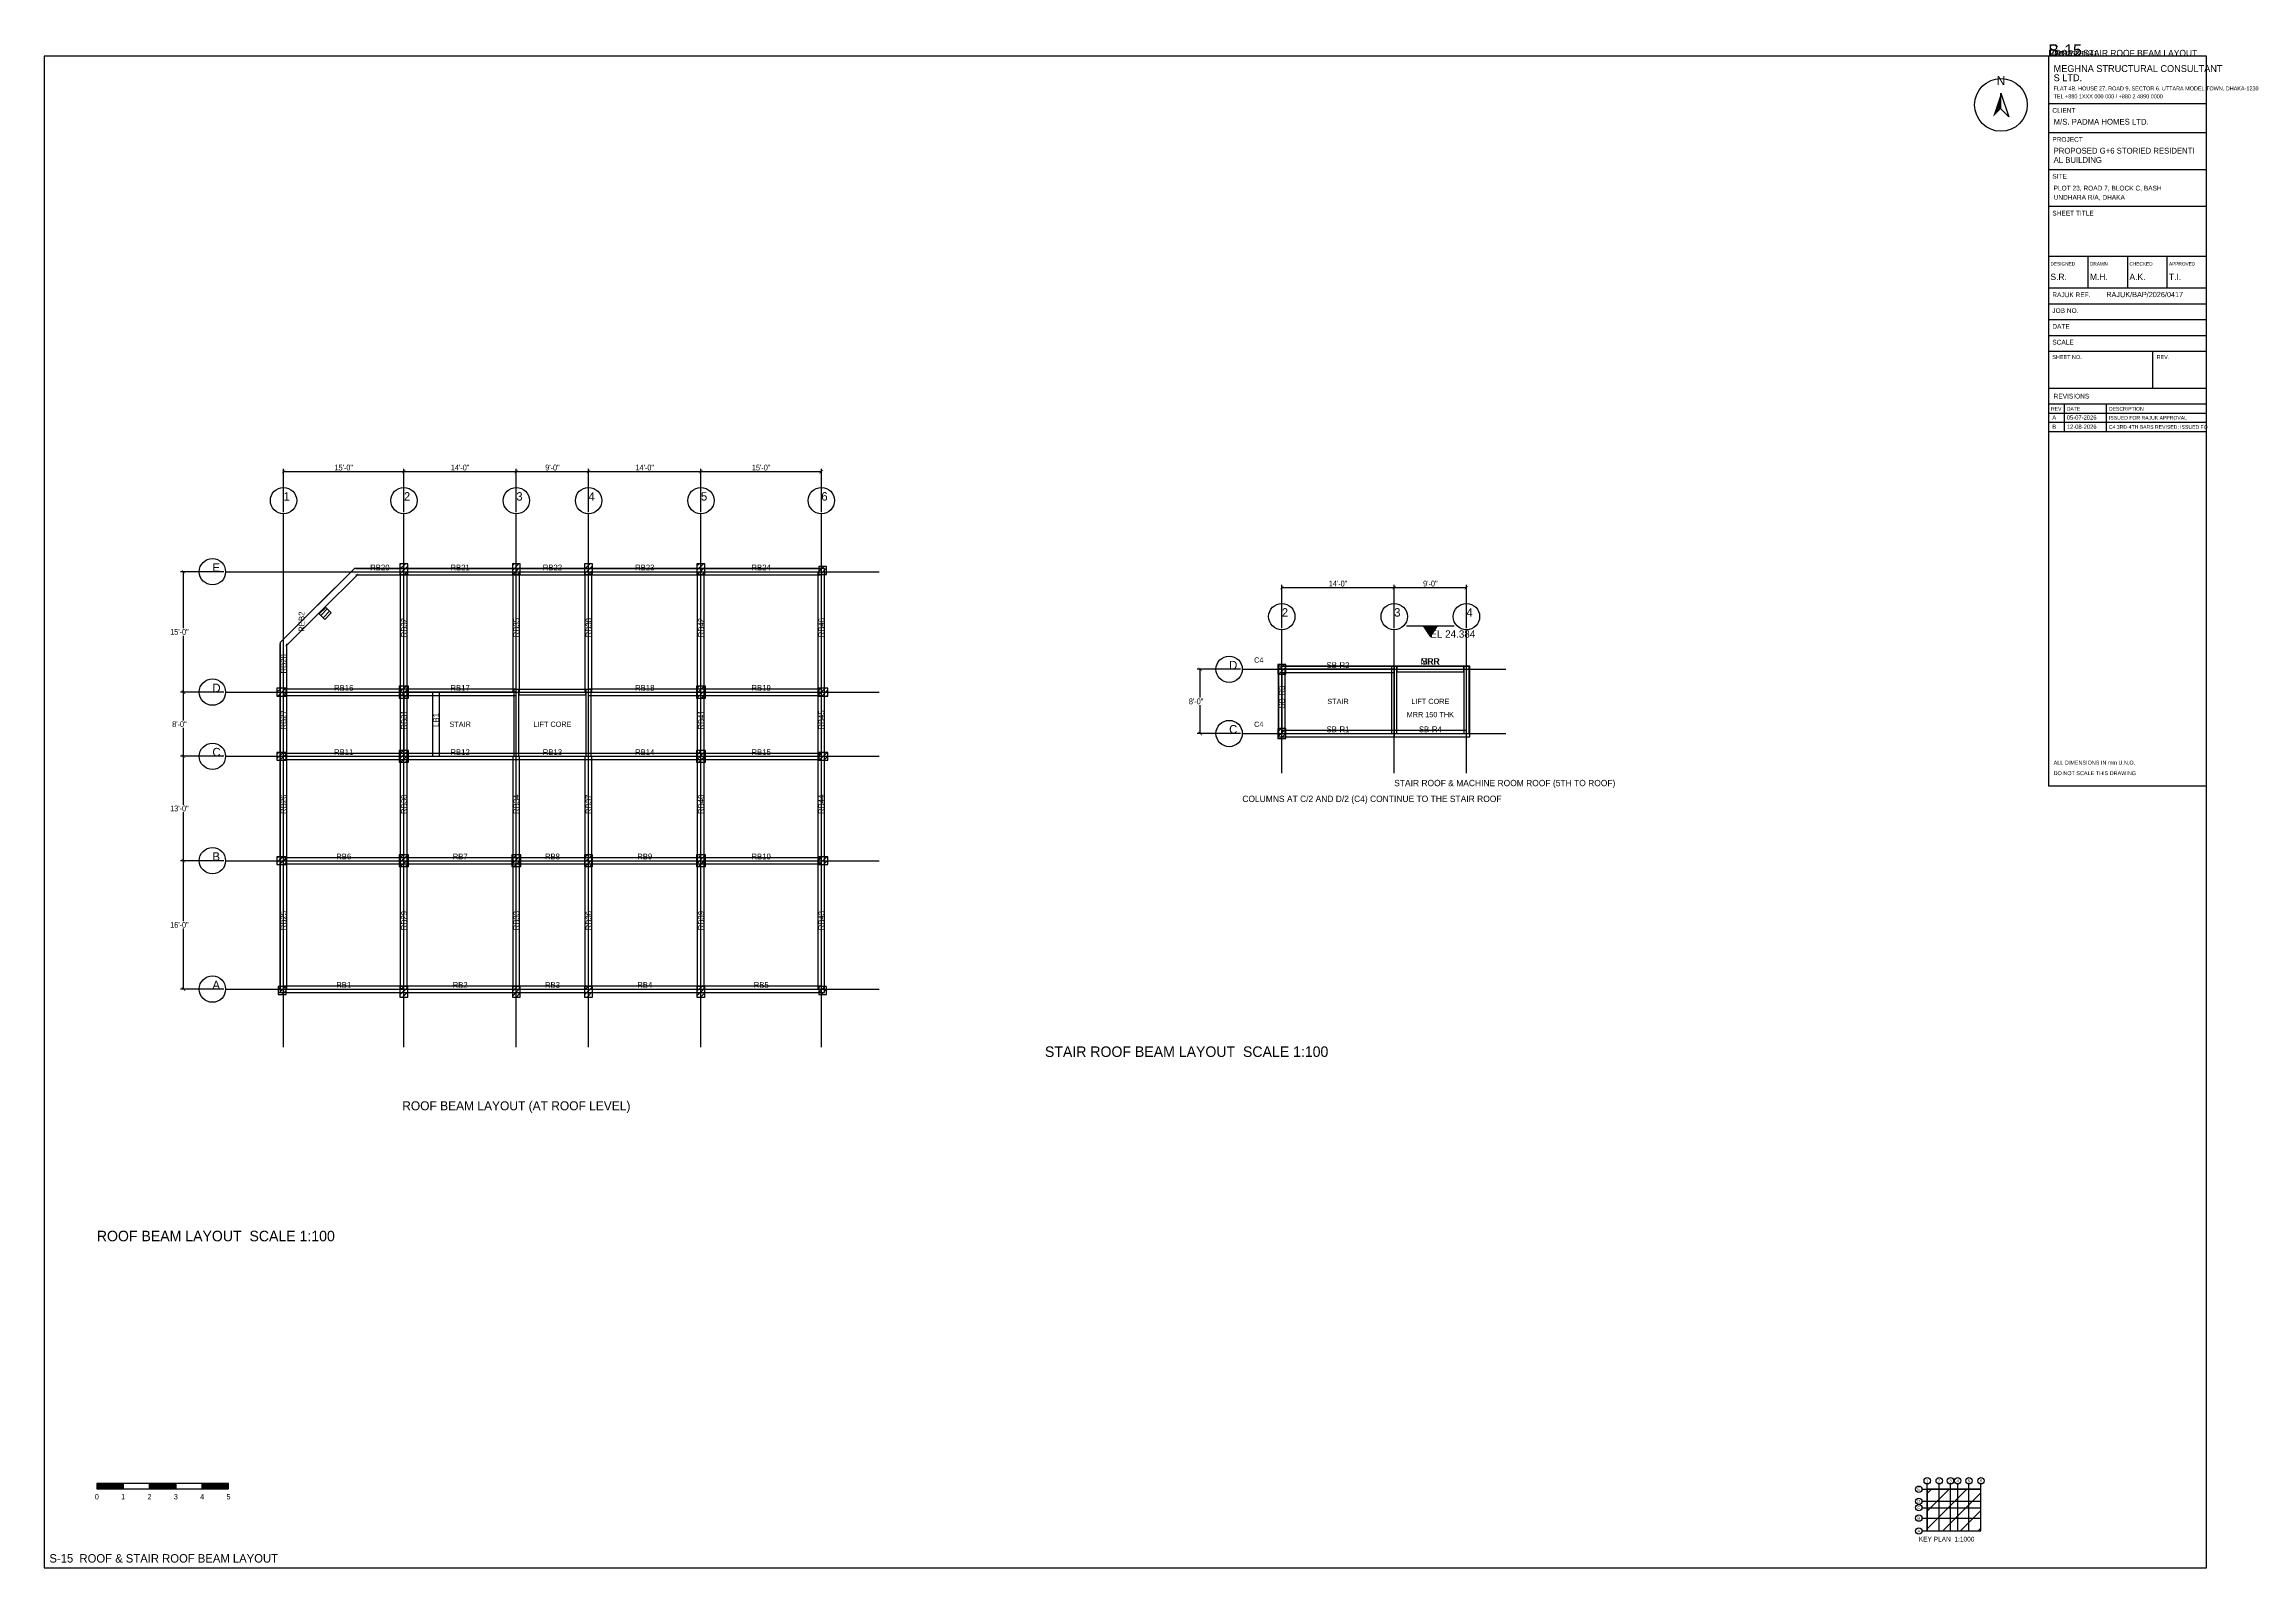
# Model space of a CAD drawing. Extents: x 1000 to 743527, y -207200 to 58857.
# Drawn here: x 659700 to 743527, y -68400 to -10543 of the extents above; entities that cross this region are included whole.
import ezdxf
from ezdxf.enums import TextEntityAlignment as Align

# ---------------------------------------------------------------- set-up
doc = ezdxf.new("R2010")
doc.units = 0
for name, color, linetype in [('Arrow', 7, 'Continuous'), ('Beam Line', 4, 'Continuous'), ('Column', 1, 'Continuous'), ('Grid', 8, 'Continuous'), ('Grid Circle', 8, 'Continuous'), ('Grid text', 7, 'Continuous'), ('Hatch', 9, 'Continuous'), ('Inches Dimension', 6, 'Continuous'), ('Sheet', 7, 'Continuous'), ('Slab', 5, 'Continuous'), ('Text-1', 7, 'Continuous'), ('Text-2', 7, 'Continuous'), ('TITLE', 7, 'Continuous'), ('Wall', 1, 'Continuous')]:
    doc.layers.add(name, color=color, linetype=linetype)
doc.styles.add('OpenSansCondensed-Light', font='OpenSansCondensed-Light.ttf')
doc.dimstyles.new('EZDXF', dxfattribs={"dimtxt": 0.25, "dimasz": 0.175, "dimexe": 0.375, "dimexo": 0.125, "dimgap": 0.1, "dimtad": 1, "dimlfac": 100, "dimzin": 12, "dimdsep": 46, "dimtxsty": 'OpenSansCondensed-Light', "dimblk": 'ARCHTICK', "dimcen": 2.5, "dimazin": 3, "dimtfac": 0.5, "dimtmove": 2, "dimatfit": 3})

# ---------------------------------------------------------------- blocks, each defined once
blk = doc.blocks.new('TITLE_BLOCK')
at = {"layer": 'TITLE'}
for p, q in [((0, -18), (60, -18)), ((0, -29), (60, -29)), ((0, -43), (60, -43)), ((0, -57), (60, -57)), ((0, -76), (60, -76)), ((0, -76), (0, -88)), ((15, -76), (15, -88)), ((30, -76), (30, -88)), ((45, -76), (45, -88)), ((0, -88), (60, -88)), ((0, -94), (60, -94)), ((0, -100), (60, -100)), ((0, -106), (60, -106)), ((0, -112), (60, -112)), ((39.6, -112), (39.6, -126)), ((0, -126), (60, -126)), ((0, -132), (60, -132)), ((0, -132), (60, -132)), ((6, -132), (6, -142.5)), ((22, -132), (22, -142.5)), ((0, -135.5), (60, -135.5)), ((0, -139), (60, -139)), ((0, -142.5), (60, -142.5))]:
    blk.add_line(p, q, dxfattribs=at)
blk.add_lwpolyline([(0, -277), (60, -277), (60, 0), (0, 0)], close=True, dxfattribs=at)
at = {"layer": 'Text-1'}
for tag, height in [('JOBNO', 2), ('SCALE', 2), ('SHEETTITLE', 2.4), ('SHEETTITLE2', 2.4), ('DATE', 2), ('SHEETNO', 4.5), ('REV', 4.5)]:
    blk.add_attdef(tag, (0, 0), '', height=height, dxfattribs=at)
at = {"layer": 'TITLE'}
for s, height, p in [('S LTD.', 2.6, (2, -9.5)), ('MEGHNA STRUCTURAL CONSULTANT', 2.6, (2, -6)), ('TEL +880 1XXX 000 000 / +880 2 4890 0000', 1.5, (2, -16)), ('FLAT 4B, HOUSE 27, ROAD 9, SECTOR 6, UTTARA MODEL TOWN, DHAKA-1230', 1.5, (2, -13)), ('CLIENT', 1.8, (1.5, -21.5)), ('M/S. PADMA HOMES LTD.', 2.2, (2, -26)), ('PROJECT', 1.8, (1.5, -32.5)), ('AL BUILDING', 2.2, (2, -40.5)), ('PROPOSED G+6 STORIED RESIDENTI', 2.2, (2, -37)), ('SITE', 1.8, (1.5, -46.5)), ('PLOT 23, ROAD 7, BLOCK C, BASH', 1.8, (2, -51)), ('SHEET TITLE', 1.8, (1.5, -60.5)), ('UNDHARA R/A, DHAKA', 1.8, (2, -54.5)), ('DESIGNED', 1.3, (0.8, -79.5)), ('S.R.', 2.4, (0.8, -85)), ('DRAWN', 1.3, (15.8, -79.5)), ('M.H.', 2.4, (15.8, -85)), ('A.K.', 2.4, (30.8, -85)), ('CHECKED', 1.3, (30.8, -79.5)), ('APPROVED', 1.3, (45.8, -79.5)), ('T.I.', 2.4, (45.8, -85)), ('RAJUK REF.', 1.8, (1.5, -91.5)), ('RAJUK/BAP/2026/0417', 2, (22, -91.5)), ('JOB NO.', 1.8, (1.5, -97.5)), ('SCALE', 1.8, (1.5, -109.5)), ('DATE', 1.8, (1.5, -103.5)), ('SHEET NO.', 1.5, (1.5, -115)), ('REV.', 1.5, (41.1, -115)), ('REV', 1.4, (1, -134.6)), ('REVISIONS', 1.8, (2, -130)), ('DATE', 1.4, (7, -134.6)), ('DESCRIPTION', 1.4, (23, -134.6)), ('ALL DIMENSIONS IN mm U.N.O.', 1.5, (2, -269)), ('DO NOT SCALE THIS DRAWING', 1.5, (2, -273))]:
    blk.add_text(s, height=height, dxfattribs=at).set_placement(p)
blk = doc.blocks.new('NORTH_ARROW')
at = {"layer": 'Arrow'}
blk.add_lwpolyline([(0, 0), (3, -9), (0, -6)], close=True, dxfattribs=at)
blk.add_circle((0, -4.5), 10, dxfattribs=at)
blk.add_solid([(0, 0), (-3, -9), (0, -6)], dxfattribs=at)
at = {"layer": 'Text-1'}
blk.add_text('N', height=3.5, dxfattribs=at).set_placement((0, 3), align=Align.CENTER)
blk = doc.blocks.new('KEY_PLAN')
at = {"layer": 'Grid'}
for p, q in [((0, 0), (0, 17.8496)), ((4.572, 0), (4.572, 17.8496)), ((8.8392, 0), (8.8392, 17.8496)), ((11.5824, 0), (11.5824, 17.8496)), ((15.8496, 0), (15.8496, 17.8496)), ((20.4216, 0), (20.4216, 17.8496)), ((-2, 15.8496), (20.4216, 15.8496)), ((-2, 11.2776), (20.4216, 11.2776)), ((-2, 8.8392), (20.4216, 8.8392)), ((-2, 4.8768), (20.4216, 4.8768)), ((-2, 0), (20.4216, 0))]:
    blk.add_line(p, q, dxfattribs=at)
at = {"layer": 'Grid Circle'}
for centre in [(-3.2, 15.8496), (0, 19.0496), (4.572, 19.0496), (8.8392, 19.0496), (11.5824, 19.0496), (15.8496, 19.0496), (20.4216, 19.0496), (-3.2, 11.2776), (-3.2, 8.8392), (-3.2, 4.8768), (-3.2, 0)]:
    blk.add_circle(centre, 1.2, dxfattribs=at)
at = {"layer": 'Sheet'}
blk.add_lwpolyline([(0, 0), (20.4216, 0), (20.4216, 15.8496), (0, 15.8496)], close=True, dxfattribs=at)
at = {"layer": 'Grid text'}
for s, p in [('1', (0, 19.0496)), ('2', (4.572, 19.0496)), ('3', (8.8392, 19.0496)), ('4', (11.5824, 19.0496)), ('5', (15.8496, 19.0496)), ('6', (20.4216, 19.0496)), ('C', (-3.2, 8.8392)), ('D', (-3.2, 11.2776)), ('E', (-3.2, 15.8496)), ('A', (-3.2, 0)), ('B', (-3.2, 4.8768))]:
    blk.add_text(s, height=1.1, dxfattribs=at).set_placement(p, align=Align.MIDDLE_CENTER)
at = {"layer": 'Sheet'}
blk.add_text('KEY PLAN  1:1000', height=1.8, dxfattribs=at).set_placement((-3.2, -4))
blk = doc.blocks.new('SCALE_BAR')
at = {"layer": 'Sheet'}
h = blk.add_hatch(color=7, dxfattribs=at)
h.dxf.hatch_style = 1
h.paths.add_polyline_path([(0, 0), (10, 0), (10, 2), (0, 2)])
h = blk.add_hatch(color=7, dxfattribs=at)
h.dxf.hatch_style = 1
h.paths.add_polyline_path([(20, 0), (30, 0), (30, 2), (20, 2)])
h = blk.add_hatch(color=7, dxfattribs=at)
h.dxf.hatch_style = 1
h.paths.add_polyline_path([(40, 0), (50, 0), (50, 2), (40, 2)])
for points in [[(0, 0), (10, 0), (10, 2), (0, 2)], [(10, 0), (20, 0), (20, 2), (10, 2)], [(20, 0), (30, 0), (30, 2), (20, 2)], [(30, 0), (40, 0), (40, 2), (30, 2)], [(40, 0), (50, 0), (50, 2), (40, 2)]]:
    blk.add_lwpolyline(points, close=True, dxfattribs=at)
for s, p in [('0', (0, -4)), ('1', (10, -4)), ('2', (20, -4)), ('3', (30, -4)), ('4', (40, -4)), ('5', (50, -4))]:
    blk.add_text(s, height=2, dxfattribs=at).set_placement(p, align=Align.CENTER)
at = {"layer": 'Text-1'}
blk.add_attdef('UNIT', (0, 0), '', height=2, dxfattribs=at)
blk = doc.blocks.new('GRID_BUBBLE')
at = {"layer": 'Grid Circle'}
blk.add_circle((0, 0), 500, dxfattribs=at)
at = {"layer": 'Text-1'}
blk.add_attdef('GRID', (0, 0), '', height=320, dxfattribs=at)
blk = doc.blocks.new('_ARCHTICK')
at = {"color": 0, "linetype": 'BYBLOCK', "const_width": 0.15}
blk.add_lwpolyline([(-0.5, -0.5), (0.5, 0.5)], dxfattribs=at)
blk = doc.blocks.new('LEVEL_MARK')
at = {"layer": 'Text-1'}
blk.add_line((-900, 450), (900, 450), dxfattribs=at)
blk.add_solid([(0, 0), (-300, 450), (300, 450)], dxfattribs=at)
blk.add_attdef('LEVEL', (0, 0), '', height=280, dxfattribs=at)

msp = doc.modelspace()

# ---------------------------------------------------------------- hatches: boundary and pattern name
at = {"layer": 'Hatch'}
h = msp.add_hatch(dxfattribs=at)
h.set_pattern_fill('ANSI31', scale=40)
h.paths.add_polyline_path([(673211.2, -30675.2), (673511.2, -30675.2), (673511.2, -30275.2), (673211.2, -30275.2)])
h = msp.add_hatch(dxfattribs=at)
h.set_pattern_fill('ANSI31', scale=40)
h.paths.add_polyline_path([(677478.4, -30675.2), (677778.4, -30675.2), (677778.4, -30275.2), (677478.4, -30275.2)])
h = msp.add_hatch(dxfattribs=at)
h.set_pattern_fill('ANSI31', scale=40)
h.paths.add_polyline_path([(680221.6, -30675.2), (680521.6, -30675.2), (680521.6, -30275.2), (680221.6, -30275.2)])
h = msp.add_hatch(dxfattribs=at)
h.set_pattern_fill('ANSI31', scale=40)
h.paths.add_polyline_path([(684488.8, -30675.2), (684788.8, -30675.2), (684788.8, -30275.2), (684488.8, -30275.2)])
h = msp.add_hatch(dxfattribs=at)
h.set_pattern_fill('ANSI31', scale=40)
h.paths.add_polyline_path([(689110.8, -30675.2), (689410.8, -30675.2), (689410.8, -30375.2), (689110.8, -30375.2)])
h = msp.add_hatch(dxfattribs=at)
h.set_pattern_fill('ANSI31', scale=40)
h.paths.add_polyline_path([(670355.3, -32388.7), (670602.7, -32141.3), (670390.6, -31929.1), (670143.1, -32176.6)])
h = msp.add_hatch(dxfattribs=at)
h.set_pattern_fill('ANSI31', scale=40)
h.paths.add_polyline_path([(706544.8, -34468.3), (706844.8, -34468.3), (706844.8, -34093.3), (706544.8, -34093.3)])
h = msp.add_hatch(dxfattribs=at)
h.set_pattern_fill('ANSI31', scale=40)
h.paths.add_polyline_path([(668539.2, -35297.2), (668889.2, -35297.2), (668889.2, -34997.2), (668539.2, -34997.2)])
h = msp.add_hatch(dxfattribs=at)
h.set_pattern_fill('ANSI31', scale=40)
h.paths.add_polyline_path([(673186.2, -35372.2), (673536.2, -35372.2), (673536.2, -34922.2), (673186.2, -34922.2)])
h = msp.add_hatch(dxfattribs=at)
h.set_pattern_fill('ANSI31', scale=40)
h.paths.add_polyline_path([(684463.8, -35372.2), (684813.8, -35372.2), (684813.8, -34922.2), (684463.8, -34922.2)])
h = msp.add_hatch(dxfattribs=at)
h.set_pattern_fill('ANSI31', scale=40)
h.paths.add_polyline_path([(689110.8, -35297.2), (689460.8, -35297.2), (689460.8, -34997.2), (689110.8, -34997.2)])
h = msp.add_hatch(dxfattribs=at)
h.set_pattern_fill('ANSI31', scale=40)
h.paths.add_polyline_path([(706544.8, -36906.7), (706844.8, -36906.7), (706844.8, -36531.7), (706544.8, -36531.7)])
h = msp.add_hatch(dxfattribs=at)
h.set_pattern_fill('ANSI31', scale=40)
h.paths.add_polyline_path([(668539.2, -37735.6), (668889.2, -37735.6), (668889.2, -37435.6), (668539.2, -37435.6)])
h = msp.add_hatch(dxfattribs=at)
h.set_pattern_fill('ANSI31', scale=40)
h.paths.add_polyline_path([(673186.2, -37810.6), (673536.2, -37810.6), (673536.2, -37360.6), (673186.2, -37360.6)])
h = msp.add_hatch(dxfattribs=at)
h.set_pattern_fill('ANSI31', scale=40)
h.paths.add_polyline_path([(684463.8, -37810.6), (684813.8, -37810.6), (684813.8, -37360.6), (684463.8, -37360.6)])
h = msp.add_hatch(dxfattribs=at)
h.set_pattern_fill('ANSI31', scale=40)
h.paths.add_polyline_path([(689110.8, -37735.6), (689460.8, -37735.6), (689460.8, -37435.6), (689110.8, -37435.6)])
h = msp.add_hatch(dxfattribs=at)
h.set_pattern_fill('ANSI31', scale=40)
h.paths.add_polyline_path([(668539.2, -41698), (668889.2, -41698), (668889.2, -41398), (668539.2, -41398)])
h = msp.add_hatch(dxfattribs=at)
h.set_pattern_fill('ANSI31', scale=40)
h.paths.add_polyline_path([(673186.2, -41773), (673536.2, -41773), (673536.2, -41323), (673186.2, -41323)])
h = msp.add_hatch(dxfattribs=at)
h.set_pattern_fill('ANSI31', scale=40)
h.paths.add_polyline_path([(677453.4, -41773), (677803.4, -41773), (677803.4, -41323), (677453.4, -41323)])
h = msp.add_hatch(dxfattribs=at)
h.set_pattern_fill('ANSI31', scale=40)
h.paths.add_polyline_path([(680221.6, -41773), (680521.6, -41773), (680521.6, -41323), (680221.6, -41323)])
h = msp.add_hatch(dxfattribs=at)
h.set_pattern_fill('ANSI31', scale=40)
h.paths.add_polyline_path([(684463.8, -41773), (684813.8, -41773), (684813.8, -41323), (684463.8, -41323)])
h = msp.add_hatch(dxfattribs=at)
h.set_pattern_fill('ANSI31', scale=40)
h.paths.add_polyline_path([(689110.8, -41698), (689460.8, -41698), (689460.8, -41398), (689110.8, -41398)])
h = msp.add_hatch(dxfattribs=at)
h.set_pattern_fill('ANSI31', scale=40)
h.paths.add_polyline_path([(668589.2, -46624.8), (668889.2, -46624.8), (668889.2, -46324.8), (668589.2, -46324.8)])
h = msp.add_hatch(dxfattribs=at)
h.set_pattern_fill('ANSI31', scale=40)
h.paths.add_polyline_path([(673211.2, -46724.8), (673511.2, -46724.8), (673511.2, -46324.8), (673211.2, -46324.8)])
h = msp.add_hatch(dxfattribs=at)
h.set_pattern_fill('ANSI31', scale=40)
h.paths.add_polyline_path([(677478.4, -46724.8), (677778.4, -46724.8), (677778.4, -46324.8), (677478.4, -46324.8)])
h = msp.add_hatch(dxfattribs=at)
h.set_pattern_fill('ANSI31', scale=40)
h.paths.add_polyline_path([(680221.6, -46724.8), (680521.6, -46724.8), (680521.6, -46324.8), (680221.6, -46324.8)])
h = msp.add_hatch(dxfattribs=at)
h.set_pattern_fill('ANSI31', scale=40)
h.paths.add_polyline_path([(684488.8, -46724.8), (684788.8, -46724.8), (684788.8, -46324.8), (684488.8, -46324.8)])
h = msp.add_hatch(dxfattribs=at)
h.set_pattern_fill('ANSI31', scale=40)
h.paths.add_polyline_path([(689110.8, -46624.8), (689410.8, -46624.8), (689410.8, -46324.8), (689110.8, -46324.8)])
h = msp.add_hatch(dxfattribs=at)
h.set_pattern_fill('ANSI31', scale=150)
h.paths.add_polyline_path([(731200, -67000), (733242.2, -67000), (733242.2, -65415), (731200, -65415)])

# ---------------------------------------------------------------- linework, layer by layer
at = {"layer": 'Beam Line'}
for p, q in [((670072.4, -31858.4), (671444, -30486.8)), ((670249.2, -32035.2), (671620.8, -30663.6)), ((671532.4, -30450.2), (673361.2, -30450.2)), ((671532.4, -30700.2), (673361.2, -30700.2)), ((673236.2, -35147.2), (673236.2, -30575.2)), ((673361.2, -30450.2), (677628.4, -30450.2)), ((673361.2, -30700.2), (677628.4, -30700.2)), ((673486.2, -35147.2), (673486.2, -30575.2)), ((677503.4, -35147.2), (677503.4, -30575.2)), ((677628.4, -30450.2), (680371.6, -30450.2)), ((677628.4, -30700.2), (680371.6, -30700.2)), ((677753.4, -35147.2), (677753.4, -30575.2)), ((680246.6, -35147.2), (680246.6, -30575.2)), ((680371.6, -30450.2), (684638.8, -30450.2)), ((680371.6, -30700.2), (684638.8, -30700.2)), ((680496.6, -35147.2), (680496.6, -30575.2)), ((684513.8, -35147.2), (684513.8, -30575.2)), ((684638.8, -30450.2), (689210.8, -30450.2)), ((684638.8, -30700.2), (689210.8, -30700.2)), ((684763.8, -35147.2), (684763.8, -30575.2)), ((689085.8, -35147.2), (689085.8, -30575.2)), ((689335.8, -35147.2), (689335.8, -30575.2)), ((668700.8, -33230), (670072.4, -31858.4)), ((668877.6, -33406.8), (670249.2, -32035.2)), ((668664.2, -35147.2), (668664.2, -33318.4)), ((668914.2, -35147.2), (668914.2, -33318.4)), ((706569.8, -36719.2), (706569.8, -34280.8)), ((706694.8, -34155.8), (710962, -34155.8)), ((706819.8, -36719.2), (706819.8, -34280.8)), ((668664.2, -37585.6), (668664.2, -35147.2)), ((668789.2, -35022.2), (673361.2, -35022.2)), ((668914.2, -37585.6), (668914.2, -35147.2)), ((673236.2, -37585.6), (673236.2, -35147.2)), ((673361.2, -35022.2), (677628.4, -35022.2)), ((673486.2, -37585.6), (673486.2, -35147.2)), ((674455.4, -37585.6), (674455.4, -35147.2)), ((674705.4, -37585.6), (674705.4, -35147.2)), ((680371.6, -35022.2), (684638.8, -35022.2)), ((684513.8, -37585.6), (684513.8, -35147.2)), ((684638.8, -35022.2), (689210.8, -35022.2)), ((684763.8, -37585.6), (684763.8, -35147.2)), ((689085.8, -37585.6), (689085.8, -35147.2)), ((689335.8, -37585.6), (689335.8, -35147.2)), ((706694.8, -34405.8), (710962, -34405.8)), ((668789.2, -35272.2), (673361.2, -35272.2)), ((673361.2, -35272.2), (677628.4, -35272.2)), ((680371.6, -35272.2), (684638.8, -35272.2)), ((684638.8, -35272.2), (689210.8, -35272.2)), ((706694.8, -36594.2), (710962, -36594.2)), ((706694.8, -36844.2), (710962, -36844.2)), ((710962, -36594.2), (713705.2, -36594.2)), ((710962, -36844.2), (713705.2, -36844.2)), ((668664.2, -41548), (668664.2, -37585.6)), ((668789.2, -37460.6), (673361.2, -37460.6)), ((668789.2, -37710.6), (673361.2, -37710.6)), ((668914.2, -41548), (668914.2, -37585.6)), ((673236.2, -41548), (673236.2, -37585.6)), ((673361.2, -37460.6), (677628.4, -37460.6)), ((673361.2, -37710.6), (677628.4, -37710.6)), ((673486.2, -41548), (673486.2, -37585.6)), ((677503.4, -41548), (677503.4, -37585.6)), ((677628.4, -37460.6), (680371.6, -37460.6)), ((677628.4, -37710.6), (680371.6, -37710.6)), ((677753.4, -41548), (677753.4, -37585.6)), ((680246.6, -41548), (680246.6, -37585.6)), ((680371.6, -37460.6), (684638.8, -37460.6)), ((680371.6, -37710.6), (684638.8, -37710.6)), ((680496.6, -41548), (680496.6, -37585.6)), ((684513.8, -41548), (684513.8, -37585.6)), ((684638.8, -37460.6), (689210.8, -37460.6)), ((684638.8, -37710.6), (689210.8, -37710.6)), ((684763.8, -41548), (684763.8, -37585.6)), ((689085.8, -41548), (689085.8, -37585.6)), ((689335.8, -41548), (689335.8, -37585.6)), ((668664.2, -46424.8), (668664.2, -41548)), ((668789.2, -41423), (673361.2, -41423)), ((668789.2, -41673), (673361.2, -41673)), ((668914.2, -46424.8), (668914.2, -41548)), ((673236.2, -46424.8), (673236.2, -41548)), ((673361.2, -41423), (677628.4, -41423)), ((673361.2, -41673), (677628.4, -41673)), ((673486.2, -46424.8), (673486.2, -41548)), ((677503.4, -46424.8), (677503.4, -41548)), ((677628.4, -41423), (680371.6, -41423)), ((677628.4, -41673), (680371.6, -41673)), ((677753.4, -46424.8), (677753.4, -41548)), ((680246.6, -46424.8), (680246.6, -41548)), ((680371.6, -41423), (684638.8, -41423)), ((680371.6, -41673), (684638.8, -41673)), ((680496.6, -46424.8), (680496.6, -41548)), ((684513.8, -46424.8), (684513.8, -41548)), ((684638.8, -41423), (689210.8, -41423)), ((684638.8, -41673), (689210.8, -41673)), ((684763.8, -46424.8), (684763.8, -41548)), ((689085.8, -46424.8), (689085.8, -41548)), ((689335.8, -46424.8), (689335.8, -41548)), ((668789.2, -46299.8), (673361.2, -46299.8)), ((668789.2, -46549.8), (673361.2, -46549.8)), ((673361.2, -46299.8), (677628.4, -46299.8)), ((673361.2, -46549.8), (677628.4, -46549.8)), ((677628.4, -46299.8), (680371.6, -46299.8)), ((677628.4, -46549.8), (680371.6, -46549.8)), ((680371.6, -46299.8), (684638.8, -46299.8)), ((680371.6, -46549.8), (684638.8, -46549.8)), ((684638.8, -46299.8), (689210.8, -46299.8)), ((684638.8, -46549.8), (689210.8, -46549.8))]:
    msp.add_line(p, q, dxfattribs=at)
at = {"layer": 'Column'}
for points in [[(673211.2, -30675.2), (673511.2, -30675.2), (673511.2, -30275.2), (673211.2, -30275.2)], [(677478.4, -30675.2), (677778.4, -30675.2), (677778.4, -30275.2), (677478.4, -30275.2)], [(680221.6, -30675.2), (680521.6, -30675.2), (680521.6, -30275.2), (680221.6, -30275.2)], [(684488.8, -30675.2), (684788.8, -30675.2), (684788.8, -30275.2), (684488.8, -30275.2)], [(689110.8, -30675.2), (689410.8, -30675.2), (689410.8, -30375.2), (689110.8, -30375.2)], [(670355.3, -32388.7), (670602.7, -32141.3), (670390.6, -31929.1), (670143.1, -32176.6)], [(706544.8, -34468.3), (706844.8, -34468.3), (706844.8, -34093.3), (706544.8, -34093.3)], [(668539.2, -35297.2), (668889.2, -35297.2), (668889.2, -34997.2), (668539.2, -34997.2)], [(673186.2, -35372.2), (673536.2, -35372.2), (673536.2, -34922.2), (673186.2, -34922.2)], [(684463.8, -35372.2), (684813.8, -35372.2), (684813.8, -34922.2), (684463.8, -34922.2)], [(689110.8, -35297.2), (689460.8, -35297.2), (689460.8, -34997.2), (689110.8, -34997.2)], [(706544.8, -36906.7), (706844.8, -36906.7), (706844.8, -36531.7), (706544.8, -36531.7)], [(668539.2, -37735.6), (668889.2, -37735.6), (668889.2, -37435.6), (668539.2, -37435.6)], [(673186.2, -37810.6), (673536.2, -37810.6), (673536.2, -37360.6), (673186.2, -37360.6)], [(684463.8, -37810.6), (684813.8, -37810.6), (684813.8, -37360.6), (684463.8, -37360.6)], [(689110.8, -37735.6), (689460.8, -37735.6), (689460.8, -37435.6), (689110.8, -37435.6)], [(668539.2, -41698), (668889.2, -41698), (668889.2, -41398), (668539.2, -41398)], [(673186.2, -41773), (673536.2, -41773), (673536.2, -41323), (673186.2, -41323)], [(677453.4, -41773), (677803.4, -41773), (677803.4, -41323), (677453.4, -41323)], [(680221.6, -41773), (680521.6, -41773), (680521.6, -41323), (680221.6, -41323)], [(684463.8, -41773), (684813.8, -41773), (684813.8, -41323), (684463.8, -41323)], [(689110.8, -41698), (689460.8, -41698), (689460.8, -41398), (689110.8, -41398)], [(668589.2, -46624.8), (668889.2, -46624.8), (668889.2, -46324.8), (668589.2, -46324.8)], [(673211.2, -46724.8), (673511.2, -46724.8), (673511.2, -46324.8), (673211.2, -46324.8)], [(677478.4, -46724.8), (677778.4, -46724.8), (677778.4, -46324.8), (677478.4, -46324.8)], [(680221.6, -46724.8), (680521.6, -46724.8), (680521.6, -46324.8), (680221.6, -46324.8)], [(684488.8, -46724.8), (684788.8, -46724.8), (684788.8, -46324.8), (684488.8, -46324.8)], [(689110.8, -46624.8), (689410.8, -46624.8), (689410.8, -46324.8), (689110.8, -46324.8)]]:
    msp.add_lwpolyline(points, close=True, dxfattribs=at)
at = {"layer": 'Grid'}
for p, q in [((668789.2, -48624.8), (668789.2, -28375.2)), ((673361.2, -48624.8), (673361.2, -28375.2)), ((677628.4, -48624.8), (677628.4, -28375.2)), ((680371.6, -48624.8), (680371.6, -28375.2)), ((684638.8, -48624.8), (684638.8, -28375.2)), ((689210.8, -48624.8), (689210.8, -28375.2)), ((666589.2, -30575.2), (691410.8, -30575.2)), ((706694.8, -38219.2), (706694.8, -32780.8)), ((710962, -38219.2), (710962, -32780.8)), ((713705.2, -38219.2), (713705.2, -32780.8)), ((705194.8, -34280.8), (715205.2, -34280.8)), ((666589.2, -35147.2), (691410.8, -35147.2)), ((705194.8, -36719.2), (715205.2, -36719.2)), ((666589.2, -37585.6), (691410.8, -37585.6)), ((666589.2, -41548), (691410.8, -41548)), ((666589.2, -46424.8), (691410.8, -46424.8))]:
    msp.add_line(p, q, dxfattribs=at)
at = {"layer": 'Sheet'}
msp.add_lwpolyline([(659700, -68400), (741800, -68400), (741800, -11000), (659700, -11000)], close=True, dxfattribs=at)
at = {"layer": 'Slab'}
for points in [[(668664.2, -46549.8), (689335.8, -46549.8), (689335.8, -30450.2), (671480.6, -30450.2), (668664.2, -33266.6)], [(706569.8, -36844.2), (710962, -36844.2), (710962, -34155.8), (706569.8, -34155.8)], [(706694.8, -36719.2), (710962, -36719.2), (710962, -34280.8), (706694.8, -34280.8)], [(710962, -36844.2), (713830.2, -36844.2), (713830.2, -34155.8), (710962, -34155.8)], [(673361.2, -37585.6), (677628.4, -37585.6), (677628.4, -35147.2), (673361.2, -35147.2)]]:
    msp.add_lwpolyline(points, close=True, dxfattribs=at)
at = {"layer": 'Wall'}
for points in [[(710862, -36719.2), (711062, -36719.2), (711062, -34180.8), (710862, -34180.8)], [(711062, -34380.8), (713605.2, -34380.8), (713605.2, -34180.8), (711062, -34180.8)], [(713605.2, -36719.2), (713805.2, -36719.2), (713805.2, -34180.8), (713605.2, -34180.8)], [(677528.4, -37585.6), (677728.4, -37585.6), (677728.4, -35047.2), (677528.4, -35047.2)], [(677728.4, -35247.2), (680271.6, -35247.2), (680271.6, -35047.2), (677728.4, -35047.2)], [(680271.6, -37585.6), (680471.6, -37585.6), (680471.6, -35047.2), (680271.6, -35047.2)]]:
    msp.add_lwpolyline(points, close=True, dxfattribs=at)

# ---------------------------------------------------------------- block references
at = {"layer": 'Arrow', "xscale": 100, "yscale": 100}
msp.add_blockref('NORTH_ARROW', (734000, -12400), dxfattribs=at)
at = {"layer": 'Grid Circle'}
for p, values in [((668789.2, -27875.2), {'GRID': '1'}), ((673361.2, -27875.2), {'GRID': '2'}), ((677628.4, -27875.2), {'GRID': '3'}), ((680371.6, -27875.2), {'GRID': '4'}), ((684638.8, -27875.2), {'GRID': '5'}), ((689210.8, -27875.2), {'GRID': '6'}), ((666089.2, -30575.2), {'GRID': 'E'}), ((706694.8, -32280.8), {'GRID': '2'}), ((710962, -32280.8), {'GRID': '3'}), ((713705.2, -32280.8), {'GRID': '4'}), ((704694.8, -34280.8), {'GRID': 'D'}), ((666089.2, -35147.2), {'GRID': 'D'}), ((704694.8, -36719.2), {'GRID': 'C'}), ((666089.2, -37585.6), {'GRID': 'C'}), ((666089.2, -41548), {'GRID': 'B'}), ((666089.2, -46424.8), {'GRID': 'A'})]:
    msp.add_blockref('GRID_BUBBLE', p, dxfattribs=at).add_auto_attribs(values)
at = {"layer": 'Sheet', "xscale": 100, "yscale": 100}
msp.add_blockref('SCALE_BAR', (661700, -65400), dxfattribs=at).add_auto_attribs({'UNIT': 'm'})
msp.add_blockref('KEY_PLAN', (731200, -67000), dxfattribs=at)
at = {"layer": 'Text-1'}
msp.add_blockref('LEVEL_MARK', (712333.6, -33080.8), dxfattribs=at).add_auto_attribs({'LEVEL': 'EL 24.384'})
at = {"layer": 'TITLE', "xscale": 100, "yscale": 100}
msp.add_blockref('TITLE_BLOCK', (735800, -11000), dxfattribs=at).add_auto_attribs({'SHEETTITLE': 'ROOF & STAIR ROOF BEAM LAYOUT', 'JOBNO': 'MSC-2026-041', 'DATE': '12-08-2026', 'SCALE': '1:100', 'SHEETNO': 'S-15', 'REV': 'B'})

# ---------------------------------------------------------------- texts
at = {"layer": 'Sheet'}
for s, height, p in [('STAIR ROOF BEAM LAYOUT  SCALE 1:100', 400, (697700, -49000)), ('ROOF BEAM LAYOUT  SCALE 1:100', 400, (661700, -56000)), ('S-15  ROOF & STAIR ROOF BEAM LAYOUT', 320, (659900, -68200))]:
    msp.add_text(s, height=height, dxfattribs=at).set_placement(p)
at = {"layer": 'Text-1'}
for s, height, p in [('RB20', 220, (672446.8, -30415.2)), ('RB21', 220, (675494.8, -30415.2)), ('RB22', 220, (679000, -30415.2)), ('RB23', 220, (682505.2, -30415.2)), ('RB24', 220, (686924.8, -30415.2)), ('SB-R2', 220, (708828.4, -34120.8)), ('RB16', 220, (671075.2, -34987.2)), ('RB17', 220, (675494.8, -34987.2)), ('RB18', 220, (682505.2, -34987.2)), ('RB19', 220, (686924.8, -34987.2)), ('STAIR', 200, (708828.4, -35500)), ('LIFT CORE', 200, (712333.6, -35500)), ('STAIR', 200, (675494.8, -36366.4)), ('LIFT CORE', 200, (679000, -36366.4)), ('SB-R1', 220, (708828.4, -36559.2)), ('SB-R4', 220, (712333.6, -36559.2)), ('RB11', 220, (671075.2, -37425.6)), ('RB12', 220, (675494.8, -37425.6)), ('RB13', 220, (679000, -37425.6)), ('RB14', 220, (682505.2, -37425.6)), ('RB15', 220, (686924.8, -37425.6)), ('RB6', 220, (671075.2, -41388)), ('RB7', 220, (675494.8, -41388)), ('RB8', 220, (679000, -41388)), ('RB9', 220, (682505.2, -41388)), ('RB10', 220, (686924.8, -41388)), ('RB1', 220, (671075.2, -46264.8)), ('RB2', 220, (675494.8, -46264.8)), ('RB3', 220, (679000, -46264.8)), ('RB4', 220, (682505.2, -46264.8)), ('RB5', 220, (686924.8, -46264.8))]:
    msp.add_text(s, height=height, dxfattribs=at).set_placement(p, align=Align.MIDDLE_CENTER)
for s, p in [('REB2', (669475, -32472.6)), ('RB32', (673361.2, -32701.2)), ('RB35', (677628.4, -32701.2)), ('RB38', (680371.6, -32701.2)), ('RB42', (684638.8, -32701.2)), ('RB46', (689210.8, -32701.2)), ('RB28', (668789.2, -34072.8)), ('SB-R3', (706694.8, -35340)), ('RB27', (668789.2, -36206.4)), ('RB31', (673361.2, -36206.4)), ('LB1', (674580.4, -36206.4)), ('RB41', (684638.8, -36206.4)), ('RB45', (689210.8, -36206.4)), ('RB26', (668789.2, -39406.8)), ('RB30', (673361.2, -39406.8)), ('RB34', (677628.4, -39406.8)), ('RB37', (680371.6, -39406.8)), ('RB40', (684638.8, -39406.8)), ('RB44', (689210.8, -39406.8)), ('RB25', (668789.2, -43826.4)), ('RB29', (673361.2, -43826.4)), ('RB33', (677628.4, -43826.4)), ('RB36', (680371.6, -43826.4)), ('RB39', (684638.8, -43826.4)), ('RB43', (689210.8, -43826.4))]:
    msp.add_text(s, height=220, rotation=90, dxfattribs=at).set_placement(p, align=Align.MIDDLE_CENTER)
for p in [(705994.8, -33930.8), (705994.8, -36369.2)]:
    msp.add_text('C4', height=200, dxfattribs=at).set_placement(p, align=Align.MIDDLE_RIGHT)
for s, height, p in [('MRR', 240, (712333.6, -34100)), ('SRR', 240, (712333.6, -34100)), ('ROOF BEAM LAYOUT (AT ROOF LEVEL)', 340, (677628.4, -51024.8))]:
    msp.add_text(s, height=height, dxfattribs=at).set_placement(p, align=Align.CENTER)
for s, p in [('STAIR ROOF & MACHINE ROOM ROOF (5TH TO ROOF)', (710962, -38719.2)), ('COLUMNS AT C/2 AND D/2 (C4) CONTINUE TO THE STAIR ROOF', (705194.8, -39319.2))]:
    msp.add_text(s, height=240, dxfattribs=at).set_placement(p)
at = {"layer": 'Text-2'}
msp.add_text('MRR 150 THK', height=200, dxfattribs=at).set_placement((712333.6, -36100), align=Align.CENTER)
at = {"layer": 'TITLE'}
for s, height, p in [('A', 160, (735950, -24800)), ('B', 160, (735950, -25150)), ('05-07-2026', 160, (736500, -24800)), ('12-08-2026', 160, (736500, -25150)), ('C4 3RD-4TH BARS REVISED; ISSUED FO', 140, (738100, -25150)), ('ISSUED FOR RAJUK APPROVAL', 140, (738100, -24800))]:
    msp.add_text(s, height=height, dxfattribs=at).set_placement(p)

# ---------------------------------------------------------------- dimensions: what is measured, and where the dimension line sits
at = {"layer": 'Inches Dimension'}
for base, p1, p2, text in [((668789.2, -26775.2), (668789.2, -28375.2), (673361.2, -28375.2), '15\'-0"'), ((673361.2, -26775.2), (673361.2, -28375.2), (677628.4, -28375.2), '14\'-0"'), ((677628.4, -26775.2), (677628.4, -28375.2), (680371.6, -28375.2), '9\'-0"'), ((680371.6, -26775.2), (680371.6, -28375.2), (684638.8, -28375.2), '14\'-0"'), ((684638.8, -26775.2), (684638.8, -28375.2), (689210.8, -28375.2), '15\'-0"'), ((706694.8, -31180.8), (706694.8, -32780.8), (710962, -32780.8), '14\'-0"'), ((710962, -31180.8), (710962, -32780.8), (713705.2, -32780.8), '9\'-0"')]:
    msp.add_linear_dim(base=base, p1=p1, p2=p2, text=text, dimstyle='EZDXF', override={"dimtxt": 220, "dimasz": 132, "dimexe": 110, "dimexo": 66, "dimgap": 44, "dimtad": 1, "dimtih": 1, "dimtoh": 1, "dimdec": 0, "dimlfac": 1}, dxfattribs=at).render()
for base, p1, p2, text in [((664989.2, -35147.2), (666589.2, -35147.2), (666589.2, -30575.2), '15\'-0"'), ((703594.8, -36719.2), (705194.8, -36719.2), (705194.8, -34280.8), '8\'-0"'), ((664989.2, -37585.6), (666589.2, -37585.6), (666589.2, -35147.2), '8\'-0"'), ((664989.2, -41548), (666589.2, -41548), (666589.2, -37585.6), '13\'-0"'), ((664989.2, -46424.8), (666589.2, -46424.8), (666589.2, -41548), '16\'-0"')]:
    msp.add_linear_dim(base=base, p1=p1, p2=p2, angle=90, text=text, dimstyle='EZDXF', override={"dimtxt": 220, "dimasz": 132, "dimexe": 110, "dimexo": 66, "dimgap": 44, "dimtad": 1, "dimtih": 1, "dimtoh": 1, "dimdec": 0, "dimlfac": 1}, dxfattribs=at).render()

doc.saveas('drawing.dxf')
